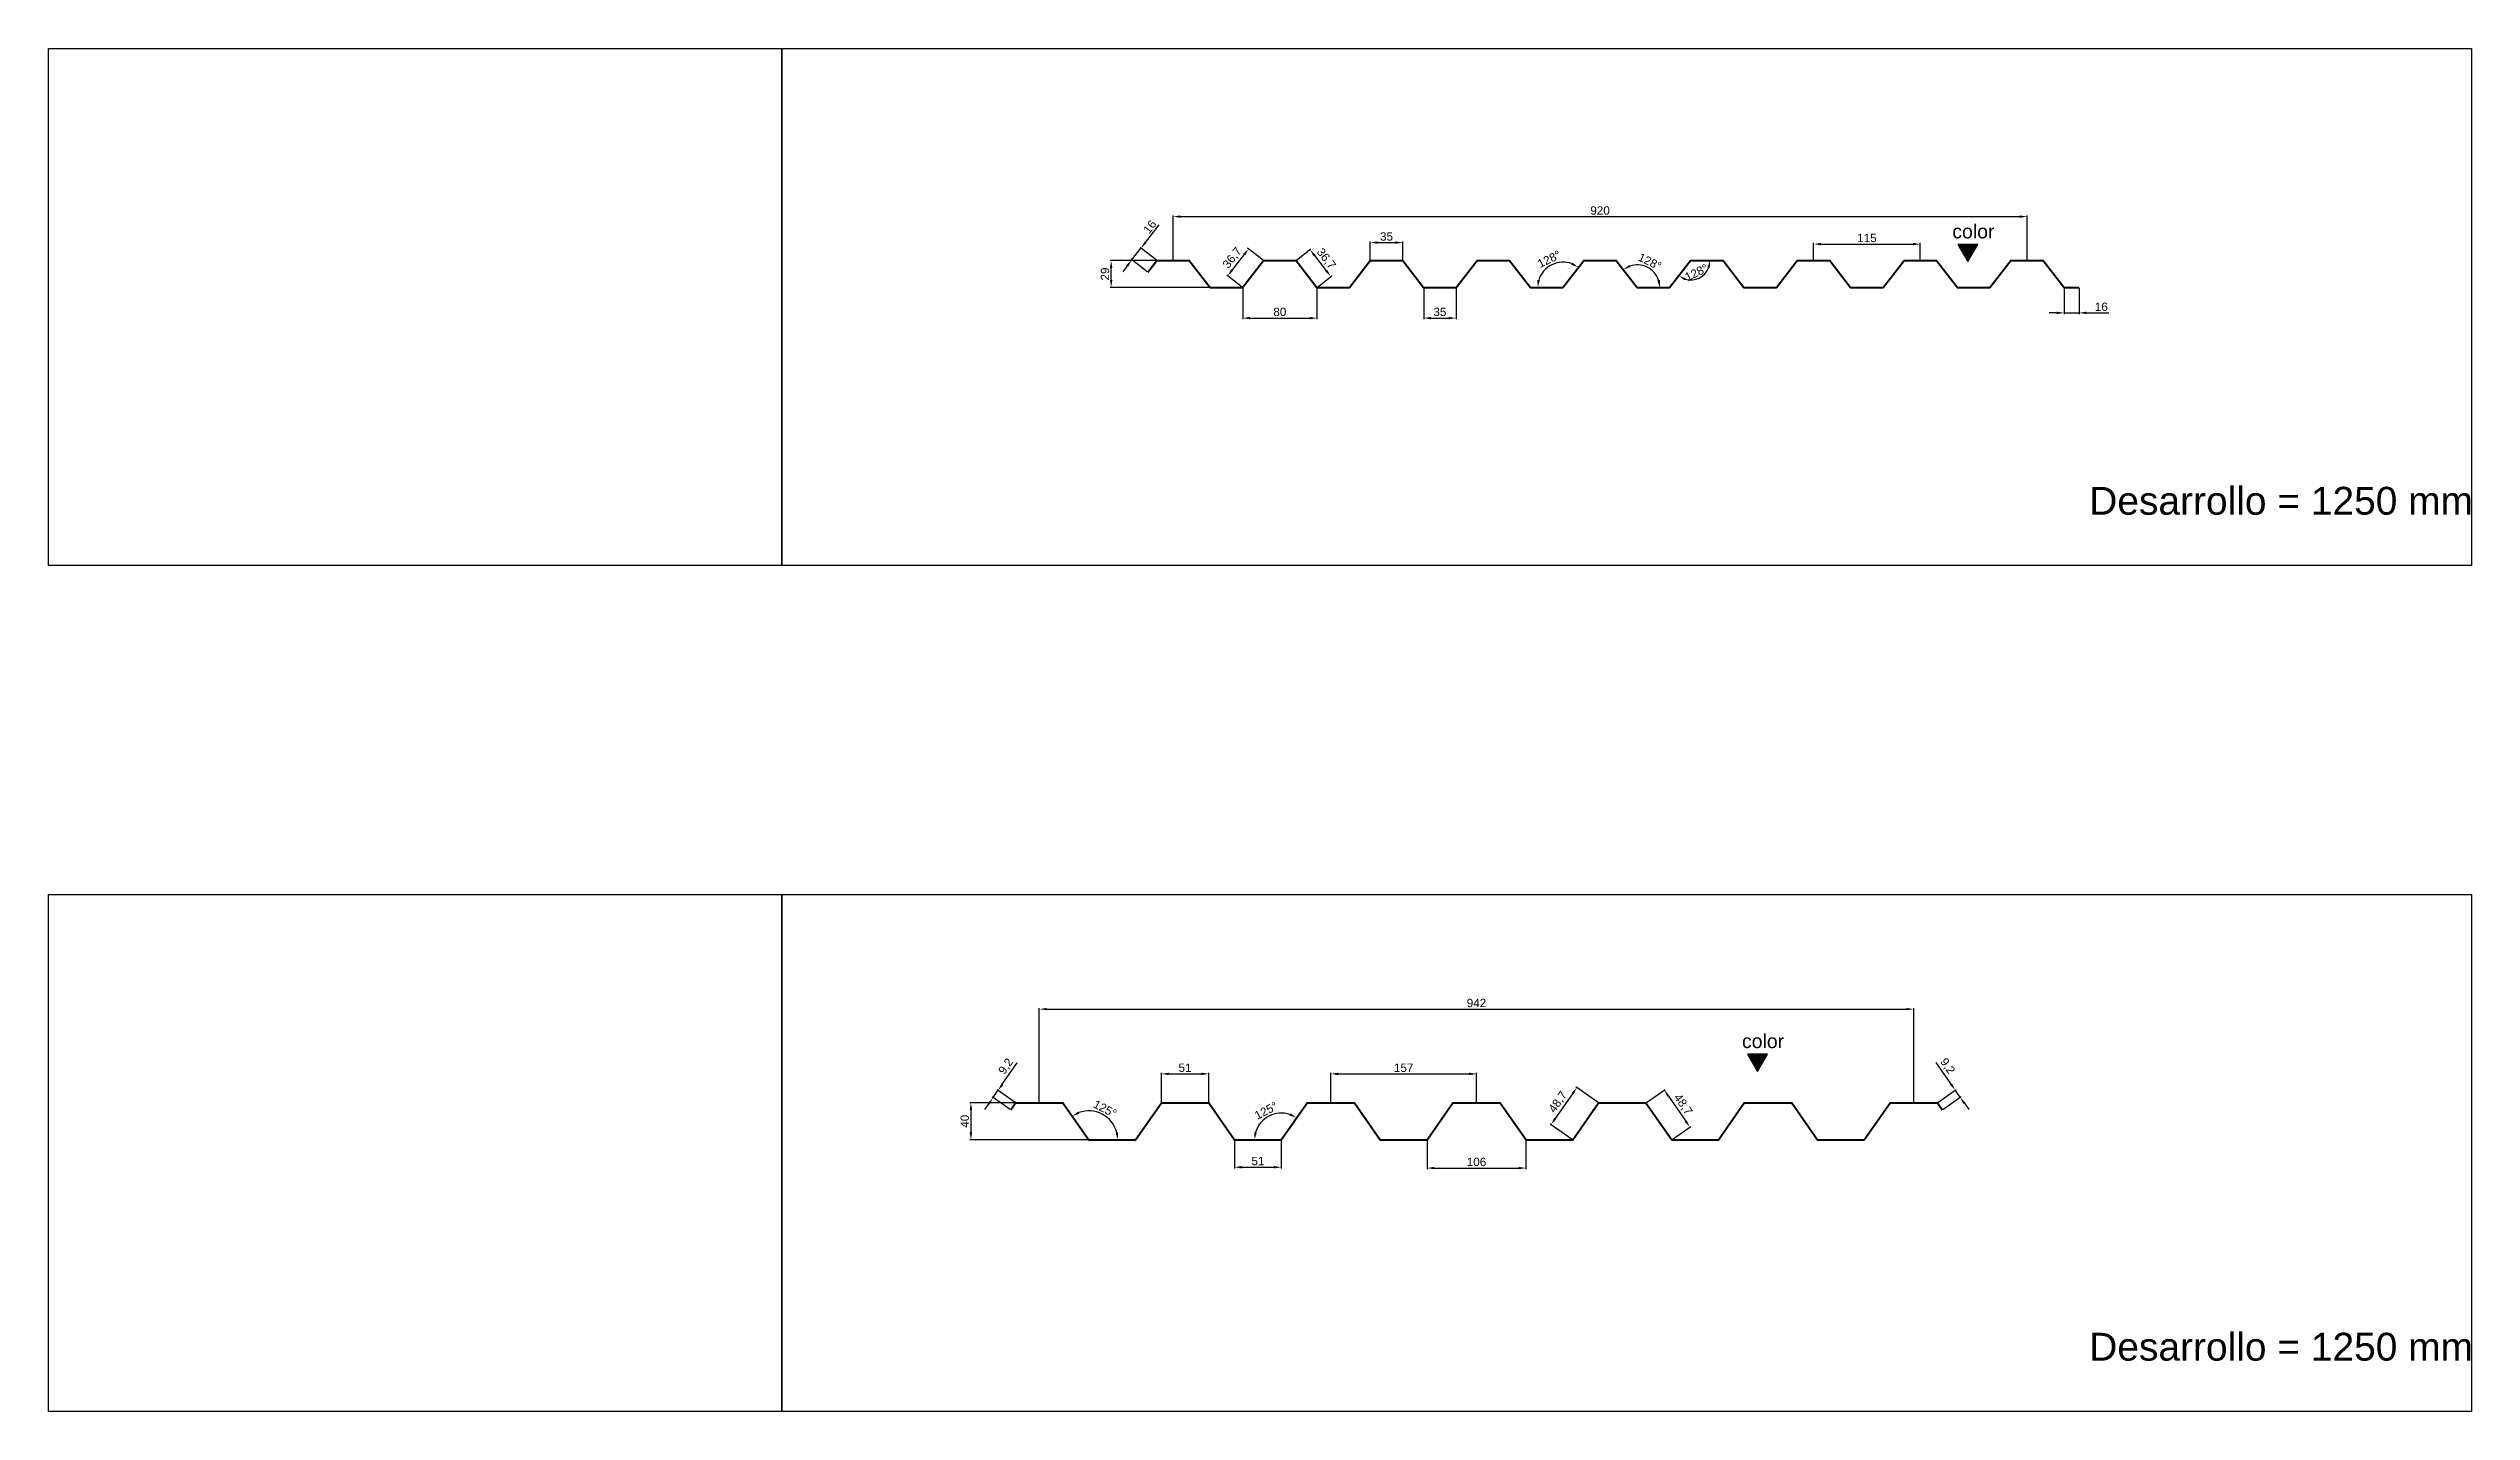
# Model space of a CAD drawing. Header units: millimetres. Extents: x 4334 to 41995838936, y 18500 to 30334.
# Drawn here: x 8130 to 10740, y 26107 to 27576 of the extents above; entities that cross this region are included whole.
import ezdxf

# ---------------------------------------------------------------- set-up
doc = ezdxf.new("R2010")
doc.units = ezdxf.units.MM
doc.layers.add('ANOTACIONES', color=7, linetype='Continuous', plot=False)
doc.layers.add('COTAS1', color=7, linetype='Continuous', lineweight=0)
doc.layers.add('FIBRA NEUTRA', color=1, linetype='Continuous', lineweight=40)
doc.layers.add('Default', color=7, linetype='Continuous')
doc.layers.add('RECUADROS', color=253, linetype='Continuous')
doc.styles.get("Standard").update_dxf_attribs({"font": 'arial.ttf'})
doc.dimstyles.new('ISO-25', dxfattribs={"dimtxt": 9, "dimasz": 8, "dimexe": 1.25, "dimexo": 0.625, "dimgap": 2, "dimtad": 1, "dimdec": 1, "dimtxsty": 'Standard', "dimcen": 2.5, "dimadec": 0, "dimazin": 0, "dimtfac": 1, "dimtdec": 1, "dimtmove": 0, "dimatfit": 3, "dimfxl": 1, "dimarcsym": 0})

msp = doc.modelspace()

# ---------------------------------------------------------------- texts
at = {"layer": 'ANOTACIONES', "char_height": 30, "attachment_point": 1}
for insert in [(10328.31, 27103.77), (10328.31, 26191.96)]:
    msp.add_mtext_dynamic_manual_height_columns('Desarrollo = 1250 mm', width=6765.1618, gutter_width=150, heights=[0], dxfattribs=dict(at, insert=insert))

# ---------------------------------------------------------------- blocks, each defined once
blk = doc.blocks.new('*D211')
at = {"layer": 'COTAS1', "color": 0, "lineweight": -2, "transparency": 16777216}
for p, q in [((9328.7, 26440.6), (9328.7, 26472.3)), ((9336.7, 26471), (9371.7, 26471)), ((9379.7, 26440.6), (9379.7, 26472.3))]:
    blk.add_line(p, q, dxfattribs=at)
at = {"layer": 'COTAS1', "color": 0, "transparency": 16777216}
for points in [[(9336.7, 26472.4), (9336.7, 26469.7), (9328.7, 26471)], [(9371.7, 26472.4), (9371.7, 26469.7), (9379.7, 26471)]]:
    blk.add_solid(points, dxfattribs=at)
at = {"layer": 'Defpoints', "color": 0, "transparency": 16777216}
for p in [(9379.7, 26471), (9328.7, 26440), (9379.7, 26440)]:
    blk.add_point(p, dxfattribs=at)
at = {"layer": 'COTAS1', "color": 0, "transparency": 16777216, "insert": (9354.2, 26477.6), "char_height": 9, "attachment_point": 5}
blk.add_mtext('51', dxfattribs=at)
blk = doc.blocks.new('*D212')
at = {"layer": 'COTAS1', "color": 0, "lineweight": -2, "transparency": 16777216}
for p, q in [((9407.5, 26399.4), (9407.5, 26369.2)), ((9457.9, 26399.4), (9457.9, 26369.2)), ((9415.5, 26370.4), (9449.9, 26370.4))]:
    blk.add_line(p, q, dxfattribs=at)
at = {"layer": 'COTAS1', "color": 0, "transparency": 16777216}
for points in [[(9415.5, 26371.8), (9415.5, 26369.1), (9407.5, 26370.4)], [(9449.9, 26371.8), (9449.9, 26369.1), (9457.9, 26370.4)]]:
    blk.add_solid(points, dxfattribs=at)
at = {"layer": 'Defpoints', "color": 0, "transparency": 16777216}
for p in [(9407.5, 26400), (9457.9, 26400), (9457.9, 26370.4)]:
    blk.add_point(p, dxfattribs=at)
at = {"layer": 'COTAS1', "color": 0, "transparency": 16777216, "insert": (9432.7, 26377), "char_height": 9, "attachment_point": 5}
blk.add_mtext('51', dxfattribs=at)
blk = doc.blocks.new('*D213')
at = {"layer": 'COTAS1', "color": 0, "lineweight": -2, "transparency": 16777216}
for p, q in [((9171.1, 26440), (9122.3, 26440)), ((9123.5, 26432), (9123.5, 26408)), ((9249.9, 26400), (9122.3, 26400))]:
    blk.add_line(p, q, dxfattribs=at)
at = {"layer": 'COTAS1', "color": 0, "transparency": 16777216}
for points in [[(9122.2, 26432), (9124.9, 26432), (9123.5, 26440)], [(9122.2, 26408), (9124.9, 26408), (9123.5, 26400)]]:
    blk.add_solid(points, dxfattribs=at)
at = {"layer": 'Defpoints', "color": 0, "transparency": 16777216}
for p in [(9171.7, 26440), (9123.5, 26400), (9250.5, 26400)]:
    blk.add_point(p, dxfattribs=at)
at = {"layer": 'COTAS1', "color": 0, "transparency": 16777216, "insert": (9116.9, 26420), "char_height": 9, "attachment_point": 5, "rotation": 90}
blk.add_mtext('40', dxfattribs=at)
blk = doc.blocks.new('*D214')
at = {"layer": 'COTAS1', "color": 0, "lineweight": -2, "transparency": 16777216}
for p, q in [((9197.2, 26440.6), (9197.2, 26542)), ((9205.2, 26540.8), (10131.2, 26540.8)), ((10139.2, 26440.6), (10139.2, 26542))]:
    blk.add_line(p, q, dxfattribs=at)
at = {"layer": 'COTAS1', "color": 0, "transparency": 16777216}
for points in [[(9205.2, 26542.1), (9205.2, 26539.5), (9197.2, 26540.8)], [(10131.2, 26542.1), (10131.2, 26539.5), (10139.2, 26540.8)]]:
    blk.add_solid(points, dxfattribs=at)
at = {"layer": 'Defpoints', "color": 0, "transparency": 16777216}
for p in [(10139.2, 26540.8), (9197.2, 26440), (10139.2, 26440)]:
    blk.add_point(p, dxfattribs=at)
at = {"layer": 'COTAS1', "color": 0, "transparency": 16777216, "insert": (9668.2, 26547.4), "char_height": 9, "attachment_point": 5}
blk.add_mtext('942', dxfattribs=at)
blk = doc.blocks.new('*D215')
at = {"layer": 'COTAS1', "color": 0, "lineweight": -2, "transparency": 16777216}
for p, q in [((9157.3, 26459.8), (9173.4, 26483)), ((9165.9, 26432.8), (9146.4, 26446.3)), ((9147.5, 26445.6), (9152.7, 26453.2)), ((9171.2, 26440.3), (9151.7, 26453.9)), ((9142.9, 26439.1), (9138.3, 26432.5))]:
    blk.add_line(p, q, dxfattribs=at)
at = {"layer": 'COTAS1', "color": 0, "transparency": 16777216}
for points in [[(9141.8, 26439.8), (9144, 26438.3), (9147.5, 26445.6)], [(9156.2, 26460.5), (9158.4, 26459), (9152.7, 26453.2)]]:
    blk.add_solid(points, dxfattribs=at)
at = {"layer": 'Defpoints', "color": 0, "transparency": 16777216}
for p in [(9152.7, 26453.2), (9166.5, 26432.4), (9171.7, 26440)]:
    blk.add_point(p, dxfattribs=at)
at = {"layer": 'COTAS1', "color": 0, "transparency": 16777216, "insert": (9161.6, 26478.9), "char_height": 9, "attachment_point": 5, "rotation": 55.19}
blk.add_mtext('9,2', dxfattribs=at)
blk = doc.blocks.new('*D216')
at = {"layer": 'COTAS1', "color": 0, "lineweight": -2, "transparency": 16777216}
for p, q in [((10179.4, 26460), (10163.3, 26483.2)), ((10165.2, 26440.3), (10185, 26454.1)), ((10170.5, 26432.8), (10190.3, 26446.5)), ((10189.3, 26445.8), (10184, 26453.4)), ((10193.8, 26439.3), (10198.4, 26432.7))]:
    blk.add_line(p, q, dxfattribs=at)
at = {"layer": 'COTAS1', "color": 0, "transparency": 16777216}
for points in [[(10180.5, 26460.7), (10178.4, 26459.2), (10184, 26453.4)], [(10194.9, 26440), (10192.7, 26438.5), (10189.3, 26445.8)]]:
    blk.add_solid(points, dxfattribs=at)
at = {"layer": 'Defpoints', "color": 0, "transparency": 16777216}
for p in [(10184, 26453.4), (10164.7, 26440), (10170, 26432.4)]:
    blk.add_point(p, dxfattribs=at)
at = {"layer": 'COTAS1', "color": 0, "transparency": 16777216, "insert": (10175.2, 26479.1), "char_height": 9, "attachment_point": 5, "rotation": 304.81}
blk.add_mtext('9,2', dxfattribs=at)
blk = doc.blocks.new('*D217')
at = {"layer": 'COTAS1', "color": 0, "lineweight": -2, "transparency": 16777216}
for p, q in [((9771.7, 26449.7), (9753, 26422.8)), ((9799.2, 26440.3), (9775.3, 26457)), ((9771.4, 26400.3), (9747.4, 26417))]:
    blk.add_line(p, q, dxfattribs=at)
at = {"layer": 'COTAS1', "color": 0, "transparency": 16777216}
for points in [[(9770.6, 26450.5), (9772.8, 26448.9), (9776.3, 26456.3)], [(9751.9, 26423.6), (9754.1, 26422.1), (9748.5, 26416.3)]]:
    blk.add_solid(points, dxfattribs=at)
at = {"layer": 'Defpoints', "color": 0, "transparency": 16777216}
for p in [(9799.7, 26440), (9748.5, 26416.3), (9771.9, 26400)]:
    blk.add_point(p, dxfattribs=at)
at = {"layer": 'COTAS1', "color": 0, "transparency": 16777216, "insert": (9756.3, 26440.5), "char_height": 9, "attachment_point": 5, "rotation": 55.19}
blk.add_mtext('48,7', dxfattribs=at)
blk = doc.blocks.new('*D218')
at = {"layer": 'COTAS1', "color": 0, "lineweight": -2, "transparency": 16777216}
for p, q in [((9851.2, 26440.3), (9871.3, 26454.3)), ((9874.9, 26447), (9893.6, 26420.2)), ((9879, 26400.3), (9899.2, 26414.3))]:
    blk.add_line(p, q, dxfattribs=at)
at = {"layer": 'COTAS1', "color": 0, "transparency": 16777216}
for points in [[(9876, 26447.8), (9873.8, 26446.3), (9870.3, 26453.6)], [(9894.7, 26420.9), (9892.5, 26419.4), (9898.1, 26413.6)]]:
    blk.add_solid(points, dxfattribs=at)
at = {"layer": 'Defpoints', "color": 0, "transparency": 16777216}
for p in [(9850.7, 26440), (9878.5, 26400), (9898.1, 26413.6)]:
    blk.add_point(p, dxfattribs=at)
at = {"layer": 'COTAS1', "color": 0, "transparency": 16777216, "insert": (9890.3, 26437.8), "char_height": 9, "attachment_point": 5, "rotation": 304.81}
blk.add_mtext('48,7', dxfattribs=at)
blk = doc.blocks.new('*D219')
at = {"layer": 'COTAS1', "color": 0, "lineweight": -2, "transparency": 16777216}
for p, q in [((9511.2, 26440.6), (9511.2, 26472.3)), ((9519.2, 26471), (9660.2, 26471)), ((9668.2, 26440.6), (9668.2, 26472.3))]:
    blk.add_line(p, q, dxfattribs=at)
at = {"layer": 'COTAS1', "color": 0, "transparency": 16777216}
for points in [[(9519.2, 26472.4), (9519.2, 26469.7), (9511.2, 26471)], [(9660.2, 26472.4), (9660.2, 26469.7), (9668.2, 26471)]]:
    blk.add_solid(points, dxfattribs=at)
at = {"layer": 'Defpoints', "color": 0, "transparency": 16777216}
for p in [(9668.2, 26471), (9511.2, 26440), (9668.2, 26440)]:
    blk.add_point(p, dxfattribs=at)
at = {"layer": 'COTAS1', "color": 0, "transparency": 16777216, "insert": (9589.7, 26477.6), "char_height": 9, "attachment_point": 5}
blk.add_mtext('157', dxfattribs=at)
blk = doc.blocks.new('*D220')
at = {"layer": 'COTAS1', "color": 0, "lineweight": -2, "transparency": 16777216}
for p, q in [((9614.9, 26399.4), (9614.9, 26368.3)), ((9721.5, 26399.4), (9721.5, 26368.3)), ((9622.9, 26369.5), (9713.5, 26369.5))]:
    blk.add_line(p, q, dxfattribs=at)
at = {"layer": 'COTAS1', "color": 0, "transparency": 16777216}
for points in [[(9622.9, 26370.9), (9622.9, 26368.2), (9614.9, 26369.5)], [(9713.5, 26370.9), (9713.5, 26368.2), (9721.5, 26369.5)]]:
    blk.add_solid(points, dxfattribs=at)
at = {"layer": 'Defpoints', "color": 0, "transparency": 16777216}
for p in [(9614.9, 26400), (9721.5, 26400), (9721.5, 26369.5)]:
    blk.add_point(p, dxfattribs=at)
at = {"layer": 'COTAS1', "color": 0, "transparency": 16777216, "insert": (9668.2, 26376.1), "char_height": 9, "attachment_point": 5}
blk.add_mtext('106', dxfattribs=at)
blk = doc.blocks.new('*D221')
at = {"layer": 'COTAS1', "color": 0, "lineweight": -2, "transparency": 16777216}
blk.add_line((9276.3, 26400), (9282.9, 26400), dxfattribs=at)
blk.add_arc((9250.5, 26400), 31.2, 14.7486, 110.0614, dxfattribs=at)
at = {"layer": 'COTAS1', "color": 0, "transparency": 16777216}
for points in [[(9240.5, 26428.1), (9239.2, 26430.4), (9232.7, 26425.6)], [(9282, 26408.1), (9279.3, 26407.7), (9281.7, 26400)]]:
    blk.add_solid(points, dxfattribs=at)
at = {"layer": 'Defpoints', "color": 0, "transparency": 16777216}
for p in [(9222.7, 26440), (9273.8, 26420.7), (9250.5, 26400), (9250.5, 26400), (9275.7, 26400)]:
    blk.add_point(p, dxfattribs=at)
at = {"layer": 'COTAS1', "color": 0, "transparency": 16777216, "insert": (9268, 26433.4), "char_height": 9, "attachment_point": 5, "rotation": 332.405}
blk.add_mtext('125°', dxfattribs=at)
blk = doc.blocks.new('*D222')
at = {"layer": 'COTAS1', "color": 0, "lineweight": -2, "transparency": 16777216}
blk.add_line((9432.1, 26400), (9427.8, 26400), dxfattribs=at)
blk.add_arc((9457.9, 26400), 28.8, 71.1359, 164.0541, dxfattribs=at)
at = {"layer": 'COTAS1', "color": 0, "transparency": 16777216}
for points in [[(9467.8, 26428.5), (9466.6, 26426.1), (9474.4, 26423.7)], [(9431.5, 26407.7), (9428.9, 26408.1), (9429.1, 26400)]]:
    blk.add_solid(points, dxfattribs=at)
at = {"layer": 'Defpoints', "color": 0, "transparency": 16777216}
for p in [(9454.5, 26428.6), (9485.7, 26440), (9432.7, 26400), (9457.9, 26400), (9457.9, 26400)]:
    blk.add_point(p, dxfattribs=at)
at = {"layer": 'COTAS1', "color": 0, "transparency": 16777216, "insert": (9441.5, 26431.4), "char_height": 9, "attachment_point": 5, "rotation": 27.595}
blk.add_mtext('125°', dxfattribs=at)
blk = doc.blocks.new('Color superior')
at = {"layer": 'ANOTACIONES'}
h = blk.add_hatch(color=256, dxfattribs=at)
h.dxf.hatch_style = 1
h.paths.add_polyline_path([(10.7, 18.6), (-10.7, 18.6), (0, 0)])
blk.add_lwpolyline([(0, 0), (10.7, 18.6), (-10.7, 18.6)], close=True, dxfattribs=at)
at = {"layer": 'ANOTACIONES', "insert": (-16.7, 40.1), "char_height": 15, "attachment_point": 1}
blk.add_mtext_dynamic_manual_height_columns('color', width=249.804, gutter_width=75, heights=[0], dxfattribs=at)
blk = doc.blocks.new('*D52')
at = {"layer": 'COTAS1', "color": 0, "lineweight": -2, "transparency": 16777216}
for p, q in [((9341.3, 27348.3), (9341.3, 27396.3)), ((9349.3, 27395), (10253.3, 27395)), ((10261.3, 27348.3), (10261.3, 27396.3))]:
    blk.add_line(p, q, dxfattribs=at)
at = {"layer": 'COTAS1', "color": 0, "transparency": 16777216}
for points in [[(9349.3, 27396.4), (9349.3, 27393.7), (9341.3, 27395)], [(10253.3, 27396.4), (10253.3, 27393.7), (10261.3, 27395)]]:
    blk.add_solid(points, dxfattribs=at)
at = {"layer": 'Defpoints', "color": 0, "transparency": 16777216}
for p in [(10261.3, 27395), (9341.3, 27347.7), (10261.3, 27347.7)]:
    blk.add_point(p, dxfattribs=at)
at = {"layer": 'COTAS1', "color": 0, "transparency": 16777216, "insert": (9801.3, 27401.6), "char_height": 9, "attachment_point": 5}
blk.add_mtext('920', dxfattribs=at)
blk = doc.blocks.new('*D53')
at = {"layer": 'COTAS1', "color": 0, "lineweight": -2, "transparency": 16777216}
for p, q in [((9553.8, 27348.3), (9553.8, 27368.3)), ((9561.8, 27367), (9580.8, 27367)), ((9588.8, 27348.3), (9588.8, 27368.3))]:
    blk.add_line(p, q, dxfattribs=at)
at = {"layer": 'COTAS1', "color": 0, "transparency": 16777216}
for points in [[(9561.8, 27368.4), (9561.8, 27365.7), (9553.8, 27367)], [(9580.8, 27368.4), (9580.8, 27365.7), (9588.8, 27367)]]:
    blk.add_solid(points, dxfattribs=at)
at = {"layer": 'Defpoints', "color": 0, "transparency": 16777216}
for p in [(9588.8, 27367), (9553.8, 27347.7), (9588.8, 27347.7)]:
    blk.add_point(p, dxfattribs=at)
at = {"layer": 'COTAS1', "color": 0, "transparency": 16777216, "insert": (9571.3, 27373.6), "char_height": 9, "attachment_point": 5}
blk.add_mtext('35', dxfattribs=at)
blk = doc.blocks.new('*D54')
at = {"layer": 'COTAS1', "color": 0, "lineweight": -2, "transparency": 16777216}
for p, q in [((9611.3, 27318.1), (9611.3, 27284.4)), ((9646.3, 27318.1), (9646.3, 27284.4)), ((9619.3, 27285.7), (9638.3, 27285.7))]:
    blk.add_line(p, q, dxfattribs=at)
at = {"layer": 'COTAS1', "color": 0, "transparency": 16777216}
for points in [[(9619.3, 27287), (9619.3, 27284.3), (9611.3, 27285.7)], [(9638.3, 27287), (9638.3, 27284.3), (9646.3, 27285.7)]]:
    blk.add_solid(points, dxfattribs=at)
at = {"layer": 'Defpoints', "color": 0, "transparency": 16777216}
for p in [(9611.3, 27318.7), (9646.3, 27318.7), (9646.3, 27285.7)]:
    blk.add_point(p, dxfattribs=at)
at = {"layer": 'COTAS1', "color": 0, "transparency": 16777216, "insert": (9628.8, 27292.3), "char_height": 9, "attachment_point": 5}
blk.add_mtext('35', dxfattribs=at)
blk = doc.blocks.new('*D55')
at = {"layer": 'COTAS1', "color": 0, "lineweight": -2, "transparency": 16777216}
for p, q in [((9323.1, 27347.7), (9273.4, 27347.7)), ((9274.6, 27326.7), (9274.6, 27339.7)), ((9380.6, 27318.7), (9273.4, 27318.7))]:
    blk.add_line(p, q, dxfattribs=at)
at = {"layer": 'COTAS1', "color": 0, "transparency": 16777216}
for points in [[(9273.3, 27339.7), (9275.9, 27339.7), (9274.6, 27347.7)], [(9273.3, 27326.7), (9275.9, 27326.7), (9274.6, 27318.7)]]:
    blk.add_solid(points, dxfattribs=at)
at = {"layer": 'Defpoints', "color": 0, "transparency": 16777216}
for p in [(9274.6, 27347.7), (9323.8, 27347.7), (9381.3, 27318.7)]:
    blk.add_point(p, dxfattribs=at)
at = {"layer": 'COTAS1', "color": 0, "transparency": 16777216, "insert": (9268, 27333.2), "char_height": 9, "attachment_point": 5, "rotation": 90}
blk.add_mtext('29', dxfattribs=at)
blk = doc.blocks.new('*D56')
at = {"layer": 'COTAS1', "color": 0, "lineweight": -2, "transparency": 16777216}
for p, q in [((9311.7, 27367.3), (9326.4, 27386.2)), ((9296.9, 27348.3), (9306.7, 27360.9)), ((9323.3, 27348.1), (9305.8, 27361.7)), ((9292, 27342), (9287.1, 27335.6)), ((9313.5, 27335.5), (9296, 27349.1))]:
    blk.add_line(p, q, dxfattribs=at)
at = {"layer": 'COTAS1', "color": 0, "transparency": 16777216}
for points in [[(9310.6, 27368.1), (9312.7, 27366.4), (9306.7, 27360.9)], [(9291, 27342.8), (9293.1, 27341.2), (9296.9, 27348.3)]]:
    blk.add_solid(points, dxfattribs=at)
at = {"layer": 'Defpoints', "color": 0, "transparency": 16777216}
for p in [(9306.7, 27360.9), (9314, 27335.1), (9323.8, 27347.7)]:
    blk.add_point(p, dxfattribs=at)
at = {"layer": 'COTAS1', "color": 0, "transparency": 16777216, "insert": (9316.3, 27384), "char_height": 9, "attachment_point": 5, "rotation": 52.1935}
blk.add_mtext('16', dxfattribs=at)
blk = doc.blocks.new('*D57')
at = {"layer": 'COTAS1', "color": 0, "lineweight": -2, "transparency": 16777216}
for p, q in [((10301.3, 27318.1), (10301.3, 27290)), ((10317.3, 27318.1), (10317.3, 27290)), ((10293.3, 27291.3), (10285.3, 27291.3)), ((10301.3, 27291.3), (10317.3, 27291.3)), ((10325.3, 27291.3), (10349.3, 27291.3))]:
    blk.add_line(p, q, dxfattribs=at)
at = {"layer": 'COTAS1', "color": 0, "transparency": 16777216}
for points in [[(10293.3, 27292.6), (10293.3, 27289.9), (10301.3, 27291.3)], [(10325.3, 27292.6), (10325.3, 27289.9), (10317.3, 27291.3)]]:
    blk.add_solid(points, dxfattribs=at)
at = {"layer": 'Defpoints', "color": 0, "transparency": 16777216}
for p in [(10301.3, 27318.7), (10317.3, 27318.7), (10317.3, 27291.3)]:
    blk.add_point(p, dxfattribs=at)
at = {"layer": 'COTAS1', "color": 0, "transparency": 16777216, "insert": (10341.3, 27297.8), "char_height": 9, "attachment_point": 5}
blk.add_mtext('16', dxfattribs=at)
blk = doc.blocks.new('*D58')
at = {"layer": 'COTAS1', "color": 0, "lineweight": -2, "transparency": 16777216}
blk.add_arc((9761.3, 27318.7), 27.3, 69.0468, 163.1466, dxfattribs=at)
at = {"layer": 'COTAS1', "color": 0, "transparency": 16777216}
for points in [[(9771.7, 27345.4), (9770.4, 27343.1), (9778, 27340.3)], [(9736.5, 27326.4), (9733.8, 27326.8), (9734, 27318.7)]]:
    blk.add_solid(points, dxfattribs=at)
at = {"layer": 'Defpoints', "color": 0, "transparency": 16777216}
for p in [(9759, 27345.9), (9783.8, 27347.7), (9726.3, 27318.7), (9761.3, 27318.7), (9761.3, 27318.7)]:
    blk.add_point(p, dxfattribs=at)
at = {"layer": 'COTAS1', "color": 0, "transparency": 16777216, "insert": (9746.4, 27349.2), "char_height": 9, "attachment_point": 5, "rotation": 26.0967}
blk.add_mtext('128°', dxfattribs=at)
blk = doc.blocks.new('*D59')
at = {"layer": 'COTAS1', "color": 0, "lineweight": -2, "transparency": 16777216}
blk.add_arc((9841.3, 27318.7), 24.4, 18.8834, 108.9231, dxfattribs=at)
at = {"layer": 'COTAS1', "color": 0, "transparency": 16777216}
for points in [[(9834, 27340.6), (9832.7, 27343), (9826.3, 27338)], [(9865.7, 27326.8), (9863, 27326.4), (9865.7, 27318.7)]]:
    blk.add_solid(points, dxfattribs=at)
at = {"layer": 'Defpoints', "color": 0, "transparency": 16777216}
for p in [(9818.8, 27347.7), (9859.2, 27335.2), (9841.3, 27318.7), (9841.3, 27318.7), (9876.3, 27318.7)]:
    blk.add_point(p, dxfattribs=at)
at = {"layer": 'COTAS1', "color": 0, "transparency": 16777216, "insert": (9854.9, 27346.5), "char_height": 9, "attachment_point": 5, "rotation": 333.9033}
blk.add_mtext('128°', dxfattribs=at)
blk = doc.blocks.new('*D60')
at = {"layer": 'COTAS1', "color": 0, "lineweight": -2, "transparency": 16777216}
blk.add_arc((9898.8, 27347.7), 21, 254.1993, 337.9942, dxfattribs=at)
at = {"layer": 'COTAS1', "color": 0, "transparency": 16777216}
for points in [[(9892.5, 27326.4), (9893.7, 27328.7), (9885.9, 27331.2)], [(9916.9, 27340.1), (9919.5, 27339.6), (9919.7, 27347.7)]]:
    blk.add_solid(points, dxfattribs=at)
at = {"layer": 'Defpoints', "color": 0, "transparency": 16777216}
for p in [(9898.8, 27347.7), (9898.8, 27347.7), (9933.8, 27347.7), (9876.3, 27318.7), (9900.5, 27326.8)]:
    blk.add_point(p, dxfattribs=at)
at = {"layer": 'COTAS1', "color": 0, "transparency": 16777216, "insert": (9905.1, 27334.8), "char_height": 9, "attachment_point": 5, "rotation": 26.0967}
blk.add_mtext('128°', dxfattribs=at)
blk = doc.blocks.new('*D61')
at = {"layer": 'COTAS1', "color": 0, "lineweight": -2, "transparency": 16777216}
for p, q in [((9416.3, 27318.1), (9416.3, 27284.4)), ((9496.3, 27318.1), (9496.3, 27284.4)), ((9424.3, 27285.7), (9488.3, 27285.7))]:
    blk.add_line(p, q, dxfattribs=at)
at = {"layer": 'COTAS1', "color": 0, "transparency": 16777216}
for points in [[(9424.3, 27287), (9424.3, 27284.3), (9416.3, 27285.7)], [(9488.3, 27287), (9488.3, 27284.3), (9496.3, 27285.7)]]:
    blk.add_solid(points, dxfattribs=at)
at = {"layer": 'Defpoints', "color": 0, "transparency": 16777216}
for p in [(9416.3, 27318.7), (9496.3, 27318.7), (9496.3, 27285.7)]:
    blk.add_point(p, dxfattribs=at)
at = {"layer": 'COTAS1', "color": 0, "transparency": 16777216, "insert": (9456.3, 27292.3), "char_height": 9, "attachment_point": 5}
blk.add_mtext('80', dxfattribs=at)
blk = doc.blocks.new('*D62')
at = {"layer": 'COTAS1', "color": 0, "lineweight": -2, "transparency": 16777216}
for p, q in [((10031.3, 27348.3), (10031.3, 27366.7)), ((10039.3, 27365.4), (10138.3, 27365.4)), ((10146.3, 27348.3), (10146.3, 27366.7))]:
    blk.add_line(p, q, dxfattribs=at)
at = {"layer": 'COTAS1', "color": 0, "transparency": 16777216}
for points in [[(10039.3, 27366.7), (10039.3, 27364.1), (10031.3, 27365.4)], [(10138.3, 27366.7), (10138.3, 27364.1), (10146.3, 27365.4)]]:
    blk.add_solid(points, dxfattribs=at)
at = {"layer": 'Defpoints', "color": 0, "transparency": 16777216}
for p in [(10146.3, 27365.4), (10031.3, 27347.7), (10146.3, 27347.7)]:
    blk.add_point(p, dxfattribs=at)
at = {"layer": 'COTAS1', "color": 0, "transparency": 16777216, "insert": (10088.8, 27372), "char_height": 9, "attachment_point": 5}
blk.add_mtext('115', dxfattribs=at)
blk = doc.blocks.new('*D63')
at = {"layer": 'COTAS1', "color": 0, "lineweight": -2, "transparency": 16777216}
for p, q in [((9438.3, 27348.1), (9421.6, 27361)), ((9415.8, 27319.1), (9399.1, 27332)), ((9417.7, 27353.9), (9405, 27337.6))]:
    blk.add_line(p, q, dxfattribs=at)
at = {"layer": 'COTAS1', "color": 0, "transparency": 16777216}
for points in [[(9416.7, 27354.7), (9418.8, 27353.1), (9422.6, 27360.2)], [(9404, 27338.4), (9406.1, 27336.7), (9400.1, 27331.2)]]:
    blk.add_solid(points, dxfattribs=at)
at = {"layer": 'Defpoints', "color": 0, "transparency": 16777216}
for p in [(9400.1, 27331.2), (9438.8, 27347.7), (9416.3, 27318.7)]:
    blk.add_point(p, dxfattribs=at)
at = {"layer": 'COTAS1', "color": 0, "transparency": 16777216, "insert": (9405.5, 27350.3), "char_height": 9, "attachment_point": 5, "rotation": 52.1935}
blk.add_mtext('36,7', dxfattribs=at)
blk = doc.blocks.new('*D64')
at = {"layer": 'COTAS1', "color": 0, "lineweight": -2, "transparency": 16777216}
for p, q in [((9474.3, 27348.1), (9489.8, 27360.2)), ((9493.7, 27353.1), (9506.4, 27336.7)), ((9496.8, 27319.1), (9512.3, 27331.2))]:
    blk.add_line(p, q, dxfattribs=at)
at = {"layer": 'COTAS1', "color": 0, "transparency": 16777216}
for points in [[(9494.8, 27353.9), (9492.7, 27352.3), (9488.8, 27359.4)], [(9507.5, 27337.5), (9505.4, 27335.9), (9511.3, 27330.4)]]:
    blk.add_solid(points, dxfattribs=at)
at = {"layer": 'Defpoints', "color": 0, "transparency": 16777216}
for p in [(9473.8, 27347.7), (9496.3, 27318.7), (9511.3, 27330.4)]:
    blk.add_point(p, dxfattribs=at)
at = {"layer": 'COTAS1', "color": 0, "transparency": 16777216, "insert": (9505.9, 27349.4), "char_height": 9, "attachment_point": 5, "rotation": 307.8065}
blk.add_mtext('36,7', dxfattribs=at)

# ---------------------------------------------------------------- dimensions: what is measured, and where the dimension line sits
at = {"layer": 'COTAS1'}
for p1, p2, distance, picture, middle in [((9313.96, 27335.08), (9323.77, 27347.72), 21.54, '*D56', (9316.26, 27383.95)), ((9438.77, 27347.72), (9416.27, 27318.72), -20.42, '*D63', (9405.53, 27350.29)), ((9473.77, 27347.72), (9496.27, 27318.72), 19.05, '*D64', (9505.93, 27349.45)), ((9166.46, 26432.41), (9171.72, 26439.98), 23.15, '*D215', (9161.56, 26478.89)), ((10169.98, 26432.41), (10164.72, 26439.98), -23.5, '*D216', (10175.17, 26479.09))]:
    dim = msp.add_aligned_dim(p1=p1, p2=p2, distance=distance, dimstyle='ISO-25', dxfattribs=at)
    dim.commit()
    dim.dimension.update_dxf_attribs({"geometry": picture, "text_midpoint": middle})
for base, p1, p2, picture, middle in [((10261.27, 27395.02), (9341.27, 27347.72), (10261.27, 27347.72), '*D52', (9801.27, 27401.62)), ((9588.77, 27367.05), (9553.77, 27347.72), (9588.77, 27347.72), '*D53', (9571.27, 27373.65)), ((10146.27, 27365.4), (10031.27, 27347.72), (10146.27, 27347.72), '*D62', (10088.77, 27372)), ((9496.27, 27285.66), (9416.27, 27318.72), (9496.27, 27318.72), '*D61', (9456.27, 27292.26)), ((9646.27, 27285.66), (9611.27, 27318.72), (9646.27, 27318.72), '*D54', (9628.77, 27292.26)), ((10317.27, 27291.25), (10301.27, 27318.72), (10317.27, 27318.72), '*D57', (10341.29, 27297.85)), ((10139.22, 26540.79), (9197.22, 26439.98), (10139.22, 26439.98), '*D214', (9668.22, 26547.39)), ((9379.72, 26471.04), (9328.72, 26439.98), (9379.72, 26439.98), '*D211', (9354.22, 26477.64)), ((9668.22, 26471.04), (9511.22, 26439.98), (9668.22, 26439.98), '*D219', (9589.72, 26477.64))]:
    dim = msp.add_linear_dim(base=base, p1=p1, p2=p2, dimstyle='ISO-25', dxfattribs=at)
    dim.commit()
    dim.dimension.update_dxf_attribs({"geometry": picture, "text_midpoint": middle})
for base, line1, line2, picture, middle in [((9758.99, 27345.92), ((9761.27, 27318.72), (9783.77, 27347.72)), ((9726.27, 27318.72), (9761.27, 27318.72)), '*D58', (9746.36, 27349.16)), ((9859.22, 27335.23), ((9841.27, 27318.72), (9876.27, 27318.72)), ((9818.77, 27347.72), (9841.27, 27318.72)), '*D59', (9854.9, 27346.55)), ((9900.52, 27326.84), ((9898.77, 27347.72), (9933.77, 27347.72)), ((9876.27, 27318.72), (9898.77, 27347.72)), '*D60', (9905.09, 27334.83)), ((9273.83, 26420.67), ((9250.53, 26399.98), (9275.72, 26399.98)), ((9222.72, 26439.98), (9250.53, 26399.98)), '*D221', (9268.02, 26433.44)), ((9454.49, 26428.61), ((9457.91, 26399.98), (9485.72, 26439.98)), ((9432.72, 26399.98), (9457.91, 26399.98)), '*D222', (9441.49, 26431.38))]:
    dim = msp.add_angular_dim_2l(base=base, line1=line1, line2=line2, dimstyle='ISO-25', dxfattribs=at)
    dim.commit()
    dim.dimension.update_dxf_attribs({"geometry": picture, "text_midpoint": middle})
for base, p1, p2, picture, middle in [((9274.61, 27347.72), (9381.27, 27318.72), (9323.77, 27347.72), '*D55', (9268.02, 27333.22)), ((9123.52, 26399.98), (9171.72, 26439.98), (9250.53, 26399.98), '*D213', (9116.92, 26419.98))]:
    dim = msp.add_linear_dim(base=base, p1=p1, p2=p2, angle=90, dimstyle='ISO-25', dxfattribs=at)
    dim.commit()
    dim.dimension.update_dxf_attribs({"geometry": picture, "text_midpoint": middle})
for p1, p2, distance, picture, middle in [((9799.72, 26439.98), (9771.91, 26399.98), -28.55, '*D217', (9756.29, 26440.5)), ((9850.72, 26439.98), (9878.53, 26399.98), 23.87, '*D218', (9890.3, 26437.83))]:
    dim = msp.add_aligned_dim(p1=p1, p2=p2, distance=distance, text='48,7', dimstyle='ISO-25', dxfattribs=at)
    dim.commit()
    dim.dimension.update_dxf_attribs({"geometry": picture, "text_midpoint": middle})
for base, p1, p2, text, picture, middle in [((9457.91, 26370.45), (9407.53, 26399.98), (9457.91, 26399.98), '51', '*D212', (9432.72, 26377.04)), ((9721.53, 26369.55), (9614.91, 26399.98), (9721.53, 26399.98), '106', '*D220', (9668.22, 26376.14))]:
    dim = msp.add_linear_dim(base=base, p1=p1, p2=p2, text=text, dimstyle='ISO-25', dxfattribs=at)
    dim.commit()
    dim.dimension.update_dxf_attribs({"geometry": picture, "text_midpoint": middle})

# ---------------------------------------------------------------- linework, layer by layer
at = {"layer": 'Default', "color": 7, "linetype": 'Continuous'}
msp.add_arc((10162.31, 26435.38), 4.6, 34.81005, 34.86168, dxfattribs=at)
at = {"layer": 'FIBRA NEUTRA'}
for points in [[(9313.96, 27335.08), (9323.77, 27347.72), (9358.77, 27347.72), (9381.27, 27318.72), (9416.27, 27318.72), (9438.77, 27347.72), (9473.77, 27347.72), (9496.27, 27318.72), (9531.27, 27318.72), (9553.77, 27347.72), (9588.77, 27347.72), (9611.27, 27318.72), (9646.27, 27318.72), (9668.77, 27347.72), (9703.77, 27347.72), (9726.27, 27318.72), (9761.27, 27318.72), (9783.77, 27347.72), (9818.77, 27347.72), (9841.27, 27318.72), (9876.27, 27318.72), (9898.77, 27347.72), (9933.77, 27347.72), (9956.27, 27318.72), (9991.27, 27318.72), (10013.77, 27347.72), (10048.77, 27347.72), (10071.27, 27318.72), (10106.27, 27318.72), (10128.77, 27347.72), (10163.77, 27347.72), (10186.27, 27318.72), (10221.27, 27318.72), (10243.77, 27347.72), (10278.77, 27347.72), (10301.27, 27318.72), (10317.27, 27318.72)], [(9166.46, 26432.41), (9171.72, 26439.98), (9197.22, 26439.98), (9222.72, 26439.98), (9250.53, 26399.98), (9275.72, 26399.98), (9300.91, 26399.98), (9328.72, 26439.98), (9354.22, 26439.98), (9379.72, 26439.98), (9407.53, 26399.98), (9432.72, 26399.98), (9457.91, 26399.98), (9485.72, 26439.98), (9511.22, 26439.98), (9536.72, 26439.98), (9564.53, 26399.98), (9589.72, 26399.98), (9614.91, 26399.98), (9642.72, 26439.98), (9668.22, 26439.98), (9693.72, 26439.98), (9721.53, 26399.98), (9746.72, 26399.98), (9771.91, 26399.98), (9799.72, 26439.98), (9825.22, 26439.98), (9850.72, 26439.98), (9878.53, 26399.98), (9903.72, 26399.98), (9928.91, 26399.98), (9956.72, 26439.98), (9982.22, 26439.98), (10007.72, 26439.98), (10035.53, 26399.98), (10060.72, 26399.98), (10085.91, 26399.98), (10113.72, 26439.98), (10139.22, 26439.98), (10164.72, 26439.98), (10169.98, 26432.41)]]:
    msp.add_lwpolyline(points, dxfattribs=at)
at = {"layer": 'RECUADROS', "color": 0, "lineweight": 30}
for points in [[(8129.76, 27576.32), (8919.88, 27576.32), (8919.88, 27018.87), (8129.76, 27018.87)], [(8919.88, 27576.32), (10740.14, 27576.32), (10740.14, 27018.87), (8919.88, 27018.87)], [(8129.76, 26664.5), (8919.88, 26664.5), (8919.88, 26107.05), (8129.76, 26107.05)], [(8919.88, 26664.5), (10740.14, 26664.5), (10740.14, 26107.05), (8919.88, 26107.05)]]:
    msp.add_lwpolyline(points, close=True, dxfattribs=at)

# ---------------------------------------------------------------- block references
at = {"layer": 'ANOTACIONES'}
for p in [(10197.5, 27346.49), (9970.91, 26473.72)]:
    msp.add_blockref('Color superior', p, dxfattribs=at)

msp.set_redraw_order([(e.dxf.handle, doc.entitydb.next_handle()) for e in msp.query("TEXT MTEXT ATTDEF DIMENSION ARC_DIMENSION")])  # texts and dimensions are drawn at this point

doc.saveas('drawing.dxf')
